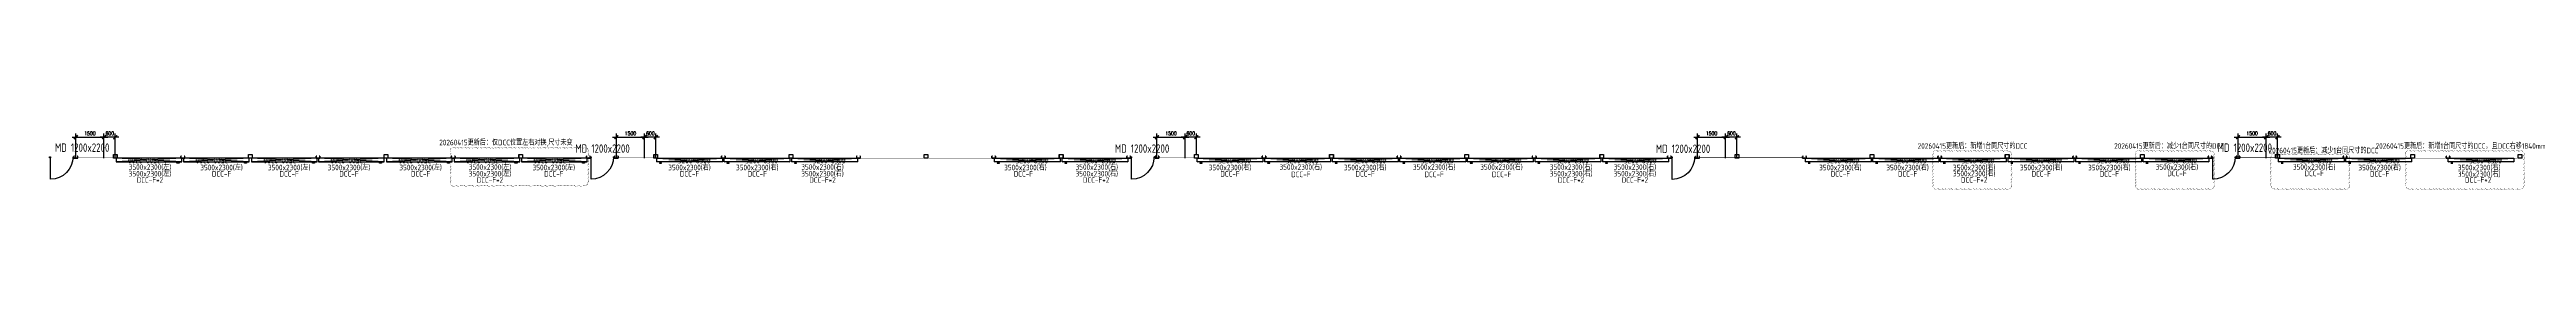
# Model space of a CAD drawing. Header units: millimetres. Extents: x -198529 to 244266, y -64 to 158464.
# Drawn here: x 112300 to 244266, y 1026 to 4179 of the extents above; entities that cross this region are included whole.
import ezdxf
from ezdxf.enums import TextEntityAlignment as Align

# ---------------------------------------------------------------- set-up
doc = ezdxf.new("R2010")
doc.units = ezdxf.units.MM
for name, color, linetype in [('0-DCC', 30, 'Continuous'), ('0-DCC-Divider', 90, 'Continuous'), ('20260415-修改', 10, 'Continuous'), ('DCC-Size', 4, 'Continuous'), ('K-BZ-01', 7, 'Continuous'), ('K-CEIL-DCC-RACK', 10, 'Continuous'), ('K-KART-TEXT', 4, 'Continuous'), ('K-PART-DOOR', 3, 'Continuous'), ('X-HLP3-CR-F3-LAY-KEQP-02-002_20260401 DCC更新_SPM$0$K-CEIL-DCC-RACK', 10, 'Continuous')]:
    doc.layers.add(name, color=color, linetype=linetype)
doc.styles.add('HVAC', font='Simplex', dxfattribs={"width": 0.8, "bigfont": 'Jdyan'})
doc.styles.add('X-HLP2-CR-F2-LAY-KEQP-02-002$0$EDRI-COM', font='tssdeng.shx', dxfattribs={"width": 0.8, "bigfont": 'hztxt.shx'})
doc.styles.add('X-HLP2-CR-F2-LAY-KEQP-02-002$0$X-HL-CR-F1-EQP-02-01$0$EDRI-COM', font='tssdeng.shx', dxfattribs={"width": 0.8, "bigfont": 'hztxt.shx'})
doc.dimstyles.new('HVAC', dxfattribs={"dimtxt": 200, "dimasz": 200, "dimexe": 200, "dimexo": 0, "dimgap": 100, "dimtad": 1, "dimdec": 0, "dimzin": 0, "dimdsep": 46, "dimtxsty": 'HVAC', "dimblk1": 'ARCHTICK', "dimblk2": 'ARCHTICK', "dimsah": 1, "dimcen": 0, "dimdle": 200, "dimadec": 0, "dimazin": 0, "dimtfac": 1, "dimtdec": 4, "dimtmove": 0, "dimatfit": 3, "dimfxl": 1, "dimtolj": 1, "dimtzin": 0, "dimarcsym": 0})

# ---------------------------------------------------------------- blocks, each defined once
blk = doc.blocks.new('DCC-Rack-200')
at = {"layer": 'K-CEIL-DCC-RACK'}
blk.add_lwpolyline([(-64, 65), (-61, 65), (-61, 92, -0.4142136), (-56, 97), (28, 97, -0.4142136), (33, 92), (33, -92, -0.4142136), (28, -97), (-56, -97, -0.4142136), (-61, -92), (-61, -65), (-64, -65), (-64, -92, 0.4142136), (-56, -100), (28, -100, 0.4142136), (36, -92), (36, 92, 0.4142136), (28, 100), (-56, 100, 0.4142136), (-64, 92)], format="xyb", close=True, dxfattribs=at)
blk = doc.blocks.new('DCC-Rack-200x200')
at = {"layer": 'K-CEIL-DCC-RACK'}
for p, q in [((22494, 115856), (22494, 115678)), ((22500, 115856), (22500, 115678)), ((22683, 115867), (22505, 115867)), ((22683, 115861), (22505, 115861)), ((22505, 115673), (22683, 115673)), ((22505, 115667), (22683, 115667)), ((22688, 115678), (22688, 115856)), ((22694, 115678), (22694, 115856))]:
    blk.add_line(p, q, dxfattribs=at)
for centre, radius, start, end in [((22505, 115856), 11, 90, 180), ((22505, 115678), 11, 180, 270), ((22505, 115856), 5, 90, 180), ((22505, 115678), 5, 180, 270), ((22683, 115856), 11, 0, 90), ((22683, 115856), 5, 0, 90), ((22683, 115678), 11, 270, 0), ((22683, 115678), 5, 270, 0)]:
    blk.add_arc(centre, radius, start, end, dxfattribs=at)
blk = doc.blocks.new('DCC-3523')
at = {"layer": '0-DCC'}
for p, q in [((-1750, 0), (1750, 200)), ((-1750, 200), (1750, 0))]:
    blk.add_line(p, q, dxfattribs=at)
for points in [[(1750, 0), (1750, 200), (-1750, 200), (-1750, 0)], [(-1607, 270), (-1493, 270), (-1493, 260), (-1607, 260)], [(-1575, 200), (-1575, 260), (-1525, 260), (-1525, 200)]]:
    blk.add_lwpolyline(points, close=True, dxfattribs=at)
at = {"style": 'X-HLP2-CR-F2-LAY-KEQP-02-002$0$X-HL-CR-F1-EQP-02-01$0$EDRI-COM', "width": 0.8}
blk.add_text('3500*2300', height=300, dxfattribs=at).set_placement((-626, -19))
blk = doc.blocks.new('MD1-1222')
blk.add_line((1152, 895), (-48, 895))
for points in [[(-48, 895), (2, 895), (2, 945), (-48, 945)], [(-48, -355), (2, -355), (2, -305), (-48, -305)]]:
    blk.add_lwpolyline(points, close=True)
blk.add_arc((-48, 895), 1200, 270, 0)
blk = doc.blocks.new('X-HLP3-CR-F3-LAY-KEQP-02-002_20260401 DCC更新_SPM$0$DCC-Rack-200')
at = {"layer": 'X-HLP3-CR-F3-LAY-KEQP-02-002_20260401 DCC更新_SPM$0$K-CEIL-DCC-RACK'}
blk.add_lwpolyline([(-64, 65), (-61, 65), (-61, 92, -0.4142136), (-56, 97), (28, 97, -0.4142136), (33, 92), (33, -92, -0.4142136), (28, -97), (-56, -97, -0.4142136), (-61, -92), (-61, -65), (-64, -65), (-64, -92, 0.4142136), (-56, -100), (28, -100, 0.4142136), (36, -92), (36, 92, 0.4142136), (28, 100), (-56, 100, 0.4142136), (-64, 92)], format="xyb", close=True, dxfattribs=at)
blk = doc.blocks.new('_ArchTick')
at = {"color": 0, "linetype": 'ByBlock', "const_width": 0.4}
blk.add_lwpolyline([(-0.5, -0.5), (0.5, 0.5)], dxfattribs=at)
blk = doc.blocks.new('*D286')
at = {"layer": 'Defpoints', "color": 0, "transparency": 16777216}
for p in [(115200, 3848), (115200, 2730), (115800, 2730)]:
    blk.add_point(p, dxfattribs=at)
at = {"layer": 'K-BZ-01', "color": 0, "lineweight": -2, "transparency": 16777216}
for p, q in [((115200, 2730), (115200, 4048)), ((115800, 2730), (115800, 4048)), ((116000, 3848), (115000, 3848))]:
    blk.add_line(p, q, dxfattribs=at)
at = {"layer": 'K-BZ-01', "color": 0, "lineweight": -2, "transparency": 16777216, "xscale": 200, "yscale": 200, "zscale": 200, "rotation": 180}
blk.add_blockref('_ArchTick', (115200, 3848), dxfattribs=at)
at = {"layer": 'K-BZ-01', "color": 0, "lineweight": -2, "transparency": 16777216, "xscale": 200, "yscale": 200, "zscale": 200}
blk.add_blockref('_ArchTick', (115800, 3848), dxfattribs=at)
at = {"layer": 'K-BZ-01', "color": 0, "transparency": 16777216, "insert": (115509, 4048), "char_height": 200, "attachment_point": 5, "style": 'HVAC'}
blk.add_mtext('\\A1;600', dxfattribs=at)
blk = doc.blocks.new('*D287')
at = {"layer": 'Defpoints', "color": 0, "transparency": 16777216}
for p in [(113700, 2729), (115200, 3848), (115200, 2729)]:
    blk.add_point(p, dxfattribs=at)
at = {"layer": 'K-BZ-01', "color": 0, "lineweight": -2, "transparency": 16777216}
for p, q in [((113700, 2729), (113700, 4048)), ((115200, 2729), (115200, 4048)), ((113500, 3848), (115400, 3848))]:
    blk.add_line(p, q, dxfattribs=at)
at = {"layer": 'K-BZ-01', "color": 0, "lineweight": -2, "transparency": 16777216, "xscale": 200, "yscale": 200, "zscale": 200, "rotation": 180}
blk.add_blockref('_ArchTick', (113700, 3848), dxfattribs=at)
at = {"layer": 'K-BZ-01', "color": 0, "lineweight": -2, "transparency": 16777216, "xscale": 200, "yscale": 200, "zscale": 200}
blk.add_blockref('_ArchTick', (115200, 3848), dxfattribs=at)
at = {"layer": 'K-BZ-01', "color": 0, "transparency": 16777216, "insert": (114450, 4048), "char_height": 200, "attachment_point": 5, "style": 'HVAC'}
blk.add_mtext('\\A1;1500', dxfattribs=at)
blk = doc.blocks.new('*D288')
at = {"layer": 'Defpoints', "color": 0, "transparency": 16777216}
for p in [(144000, 3848), (144000, 2730), (144600, 2730)]:
    blk.add_point(p, dxfattribs=at)
at = {"layer": 'K-BZ-01', "color": 0, "lineweight": -2, "transparency": 16777216}
for p, q in [((144000, 2730), (144000, 4048)), ((144600, 2730), (144600, 4048)), ((144800, 3848), (143800, 3848))]:
    blk.add_line(p, q, dxfattribs=at)
at = {"layer": 'K-BZ-01', "color": 0, "lineweight": -2, "transparency": 16777216, "xscale": 200, "yscale": 200, "zscale": 200, "rotation": 180}
blk.add_blockref('_ArchTick', (144000, 3848), dxfattribs=at)
at = {"layer": 'K-BZ-01', "color": 0, "lineweight": -2, "transparency": 16777216, "xscale": 200, "yscale": 200, "zscale": 200}
blk.add_blockref('_ArchTick', (144600, 3848), dxfattribs=at)
at = {"layer": 'K-BZ-01', "color": 0, "transparency": 16777216, "insert": (144311, 4048), "char_height": 200, "attachment_point": 5, "style": 'HVAC'}
blk.add_mtext('\\A1;600', dxfattribs=at)
blk = doc.blocks.new('*D289')
at = {"layer": 'Defpoints', "color": 0, "transparency": 16777216}
for p in [(142500, 2730), (144000, 3848), (144000, 2730)]:
    blk.add_point(p, dxfattribs=at)
at = {"layer": 'K-BZ-01', "color": 0, "lineweight": -2, "transparency": 16777216}
for p, q in [((142500, 2730), (142500, 4048)), ((144000, 2730), (144000, 4048)), ((142300, 3848), (144200, 3848))]:
    blk.add_line(p, q, dxfattribs=at)
at = {"layer": 'K-BZ-01', "color": 0, "lineweight": -2, "transparency": 16777216, "xscale": 200, "yscale": 200, "zscale": 200, "rotation": 180}
blk.add_blockref('_ArchTick', (142500, 3848), dxfattribs=at)
at = {"layer": 'K-BZ-01', "color": 0, "lineweight": -2, "transparency": 16777216, "xscale": 200, "yscale": 200, "zscale": 200}
blk.add_blockref('_ArchTick', (144000, 3848), dxfattribs=at)
at = {"layer": 'K-BZ-01', "color": 0, "transparency": 16777216, "insert": (143250, 4048), "char_height": 200, "attachment_point": 5, "style": 'HVAC'}
blk.add_mtext('\\A1;1500', dxfattribs=at)
blk = doc.blocks.new('*D290')
at = {"layer": 'Defpoints', "color": 0, "transparency": 16777216}
for p in [(172800, 3848), (172800, 2930), (173400, 2930)]:
    blk.add_point(p, dxfattribs=at)
at = {"layer": 'K-BZ-01', "color": 0, "lineweight": -2, "transparency": 16777216}
for p, q in [((172800, 2930), (172800, 4048)), ((173400, 2930), (173400, 4048)), ((173600, 3848), (172600, 3848))]:
    blk.add_line(p, q, dxfattribs=at)
at = {"layer": 'K-BZ-01', "color": 0, "lineweight": -2, "transparency": 16777216, "xscale": 200, "yscale": 200, "zscale": 200, "rotation": 180}
blk.add_blockref('_ArchTick', (172800, 3848), dxfattribs=at)
at = {"layer": 'K-BZ-01', "color": 0, "lineweight": -2, "transparency": 16777216, "xscale": 200, "yscale": 200, "zscale": 200}
blk.add_blockref('_ArchTick', (173400, 3848), dxfattribs=at)
at = {"layer": 'K-BZ-01', "color": 0, "transparency": 16777216, "insert": (173100, 4048), "char_height": 200, "attachment_point": 5, "style": 'HVAC'}
blk.add_mtext('\\A1;600', dxfattribs=at)
blk = doc.blocks.new('*D291')
at = {"layer": 'Defpoints', "color": 0, "transparency": 16777216}
for p in [(171300, 2729), (172800, 3848), (172800, 2729)]:
    blk.add_point(p, dxfattribs=at)
at = {"layer": 'K-BZ-01', "color": 0, "lineweight": -2, "transparency": 16777216}
for p, q in [((171300, 2729), (171300, 4048)), ((172800, 2729), (172800, 4048)), ((171100, 3848), (173000, 3848))]:
    blk.add_line(p, q, dxfattribs=at)
at = {"layer": 'K-BZ-01', "color": 0, "lineweight": -2, "transparency": 16777216, "xscale": 200, "yscale": 200, "zscale": 200, "rotation": 180}
blk.add_blockref('_ArchTick', (171300, 3848), dxfattribs=at)
at = {"layer": 'K-BZ-01', "color": 0, "lineweight": -2, "transparency": 16777216, "xscale": 200, "yscale": 200, "zscale": 200}
blk.add_blockref('_ArchTick', (172800, 3848), dxfattribs=at)
at = {"layer": 'K-BZ-01', "color": 0, "transparency": 16777216, "insert": (172050, 4048), "char_height": 200, "attachment_point": 5, "style": 'HVAC'}
blk.add_mtext('\\A1;1500', dxfattribs=at)
blk = doc.blocks.new('*D292')
at = {"layer": 'Defpoints', "color": 0, "transparency": 16777216}
for p in [(201600, 3848), (201600, 2726), (202200, 2726)]:
    blk.add_point(p, dxfattribs=at)
at = {"layer": 'K-BZ-01', "color": 0, "lineweight": -2, "transparency": 16777216}
for p, q in [((201600, 2726), (201600, 4048)), ((202200, 2726), (202200, 4048)), ((202400, 3848), (201400, 3848))]:
    blk.add_line(p, q, dxfattribs=at)
at = {"layer": 'K-BZ-01', "color": 0, "lineweight": -2, "transparency": 16777216, "xscale": 200, "yscale": 200, "zscale": 200, "rotation": 180}
blk.add_blockref('_ArchTick', (201600, 3848), dxfattribs=at)
at = {"layer": 'K-BZ-01', "color": 0, "lineweight": -2, "transparency": 16777216, "xscale": 200, "yscale": 200, "zscale": 200}
blk.add_blockref('_ArchTick', (202200, 3848), dxfattribs=at)
at = {"layer": 'K-BZ-01', "color": 0, "transparency": 16777216, "insert": (201908, 4048), "char_height": 200, "attachment_point": 5, "style": 'HVAC'}
blk.add_mtext('\\A1;600', dxfattribs=at)
blk = doc.blocks.new('*D293')
at = {"layer": 'Defpoints', "color": 0, "transparency": 16777216}
for p in [(200100, 2719), (201600, 3848), (201600, 2719)]:
    blk.add_point(p, dxfattribs=at)
at = {"layer": 'K-BZ-01', "color": 0, "lineweight": -2, "transparency": 16777216}
for p, q in [((200100, 2719), (200100, 4048)), ((201600, 2719), (201600, 4048)), ((199900, 3848), (201800, 3848))]:
    blk.add_line(p, q, dxfattribs=at)
at = {"layer": 'K-BZ-01', "color": 0, "lineweight": -2, "transparency": 16777216, "xscale": 200, "yscale": 200, "zscale": 200, "rotation": 180}
blk.add_blockref('_ArchTick', (200100, 3848), dxfattribs=at)
at = {"layer": 'K-BZ-01', "color": 0, "lineweight": -2, "transparency": 16777216, "xscale": 200, "yscale": 200, "zscale": 200}
blk.add_blockref('_ArchTick', (201600, 3848), dxfattribs=at)
at = {"layer": 'K-BZ-01', "color": 0, "transparency": 16777216, "insert": (200850, 4048), "char_height": 200, "attachment_point": 5, "style": 'HVAC'}
blk.add_mtext('\\A1;1500', dxfattribs=at)
blk = doc.blocks.new('*D294')
at = {"layer": 'Defpoints', "color": 0, "transparency": 16777216}
for p in [(230400, 3848), (230400, 2726), (231000, 2726)]:
    blk.add_point(p, dxfattribs=at)
at = {"layer": 'K-BZ-01', "color": 0, "lineweight": -2, "transparency": 16777216}
for p, q in [((230400, 2726), (230400, 4048)), ((231000, 2726), (231000, 4048)), ((231200, 3848), (230200, 3848))]:
    blk.add_line(p, q, dxfattribs=at)
at = {"layer": 'K-BZ-01', "color": 0, "lineweight": -2, "transparency": 16777216, "xscale": 200, "yscale": 200, "zscale": 200, "rotation": 180}
blk.add_blockref('_ArchTick', (230400, 3848), dxfattribs=at)
at = {"layer": 'K-BZ-01', "color": 0, "lineweight": -2, "transparency": 16777216, "xscale": 200, "yscale": 200, "zscale": 200}
blk.add_blockref('_ArchTick', (231000, 3848), dxfattribs=at)
at = {"layer": 'K-BZ-01', "color": 0, "transparency": 16777216, "insert": (230711, 4048), "char_height": 200, "attachment_point": 5, "style": 'HVAC'}
blk.add_mtext('\\A1;600', dxfattribs=at)
blk = doc.blocks.new('*D295')
at = {"layer": 'Defpoints', "color": 0, "transparency": 16777216}
for p in [(228900, 2726), (230400, 3848), (230400, 2726)]:
    blk.add_point(p, dxfattribs=at)
at = {"layer": 'K-BZ-01', "color": 0, "lineweight": -2, "transparency": 16777216}
for p, q in [((228900, 2726), (228900, 4048)), ((230400, 2726), (230400, 4048)), ((228700, 3848), (230600, 3848))]:
    blk.add_line(p, q, dxfattribs=at)
at = {"layer": 'K-BZ-01', "color": 0, "lineweight": -2, "transparency": 16777216, "xscale": 200, "yscale": 200, "zscale": 200, "rotation": 180}
blk.add_blockref('_ArchTick', (228900, 3848), dxfattribs=at)
at = {"layer": 'K-BZ-01', "color": 0, "lineweight": -2, "transparency": 16777216, "xscale": 200, "yscale": 200, "zscale": 200}
blk.add_blockref('_ArchTick', (230400, 3848), dxfattribs=at)
at = {"layer": 'K-BZ-01', "color": 0, "transparency": 16777216, "insert": (229650, 4048), "char_height": 200, "attachment_point": 5, "style": 'HVAC'}
blk.add_mtext('\\A1;1500', dxfattribs=at)

msp = doc.modelspace()

# ---------------------------------------------------------------- linework, layer by layer
at = {"layer": '0-DCC-Divider', "const_width": 30}
for points in [[(113800.2, 2779.4), (115706.1, 2779.4)], [(115843.1, 2729.7), (140947.8, 2729.7)], [(142591.9, 2779.7), (144491.9, 2779.7)], [(144647.8, 2729.7), (169750, 2729.7)], [(171400, 2779.4), (173300, 2779.4)], [(173450, 2730.3), (198550, 2729.7)], [(200200, 2769), (205700, 2769)], [(227350, 2725.9), (205850, 2725.9)], [(229000, 2775.9), (230900, 2775.9)], [(231050, 2725.9), (244075, 2725.9)]]:
    msp.add_lwpolyline(points, dxfattribs=at)
at = {"layer": '20260415-修改'}
for points in [[(133700.8, 3249.3, 0, 26.7, -0.52056705), (133944.7, 3249.3, 0, 26.7, -0.52056705), (134111.4, 3249.3, 0, 26.7, -0.52056705), (134288.3, 3249.3, 0, 26.7, -0.52056705), (134517.2, 3249.3, 0, 26.7, -0.52056705), (134686.5, 3249.3, 0, 26.7, -0.52056705), (134844.5, 3249.3, 0, 26.7, -0.52056705), (135109.4, 3249.3, 0, 26.7, -0.52056705), (135327.8, 3249.3, 0, 26.7, -0.52056705), (135586, 3249.3, 0, 26.7, -0.52056705), (135787.5, 3249.3, 0, 26.7, -0.52056705), (135943.8, 3249.3, 0, 26.7, -0.52056705), (136098.6, 3249.3, 0, 26.7, -0.52056705), (136286.8, 3249.3, 0, 26.7, -0.52056705), (136434.3, 3249.3, 0, 26.7, -0.52056705), (136684.3, 3249.3, 0, 26.7, -0.52056705), (136943.1, 3249.3, 0, 26.7, -0.52056705), (137121.7, 3249.3, 0, 26.7, -0.52056705), (137348.9, 3249.3, 0, 26.7, -0.52056705), (137535.2, 3249.3, 0, 26.7, -0.52056705), (137676.2, 3249.3, 0, 26.7, -0.52056705), (137814.8, 3249.3, 0, 26.7, -0.52056705), (137970.7, 3249.3, 0, 26.7, -0.52056705), (138125.8, 3249.3, 0, 26.7, -0.52056705), (138351.3, 3249.3, 0, 26.7, -0.52056705), (138497.3, 3249.3, 0, 26.7, -0.52056705), (138747.2, 3249.3, 0, 26.7, -0.52056705), (138907.6, 3249.3, 0, 26.7, -0.52056705), (139149.1, 3249.3, 0, 26.7, -0.52056705), (139405.5, 3249.3, 0, 26.7, -0.52056705), (139551.9, 3249.3, 0, 26.7, -0.52056705), (139762.5, 3249.3, 0, 26.7, -0.52056705), (139897.8, 3249.3, 0, 26.7, -0.52056705), (140148.1, 3249.3, 0, 26.7, -0.52056705), (140395.2, 3249.3, 0, 26.7, -0.52056705), (140601.3, 3249.3, 0, 26.7, -0.52056705), (140758.8, 3249.3, 0, 26.7, -0.52056705), (140974.9, 3211.8, 0, 26.7, -0.52056705), (140974.9, 3073.7, 0, 26.7, -0.52056705), (140974.9, 2846, 0, 26.7, -0.52056705), (140974.9, 2698.8, 0, 26.7, -0.52056705), (140974.9, 2527.6, 0, 26.7, -0.52056705), (140974.9, 2352.2, 0, 26.7, -0.52056705), (140974.9, 2087.2, 0, 26.7, -0.52056705), (140974.9, 1855.7, 0, 26.7, -0.52056705), (140974.9, 1654.3, 0, 26.7, -0.52056705), (140974.9, 1432.2, 0, 26.7, -0.52056705), (140896.7, 1291.1, 0, 26.7, -0.52056705), (140732, 1291.1, 0, 26.7, -0.52056705), (140493.8, 1291.1, 0, 26.7, -0.52056705), (140233.9, 1291.1, 0, 26.7, -0.52056705), (140078.2, 1291.1, 0, 26.7, -0.52056705), (139886.9, 1291.1, 0, 26.7, -0.52056705), (139722.7, 1291.1, 0, 26.7, -0.52056705), (139529.8, 1291.1, 0, 26.7, -0.52056705), (139358.5, 1291.1, 0, 26.7, -0.52056705), (139102.9, 1291.1, 0, 26.7, -0.52056705), (138931.1, 1291.1, 0, 26.7, -0.52056705), (138696.2, 1291.1, 0, 26.7, -0.52056705), (138442.7, 1291.1, 0, 26.7, -0.52056705), (138264.5, 1291.1, 0, 26.7, -0.52056705), (138080.8, 1291.1, 0, 26.7, -0.52056705), (137817.3, 1291.1, 0, 26.7, -0.52056705), (137653.1, 1291.1, 0, 26.7, -0.52056705), (137499.4, 1291.1, 0, 26.7, -0.52056705), (137322.7, 1291.1, 0, 26.7, -0.52056705), (137122.9, 1291.1, 0, 26.7, -0.52056705), (136869.2, 1291.1, 0, 26.7, -0.52056705), (136678.6, 1291.1, 0, 26.7, -0.52056705), (136465.8, 1291.1, 0, 26.7, -0.52056705), (136268.9, 1291.1, 0, 26.7, -0.52056705), (136091.3, 1291.1, 0, 26.7, -0.52056705), (135845.5, 1291.1, 0, 26.7, -0.52056705), (135595.8, 1291.1, 0, 26.7, -0.52056705), (135435.4, 1291.1, 0, 26.7, -0.52056705), (135284.7, 1291.1, 0, 26.7, -0.52056705), (135072.6, 1291.1, 0, 26.7, -0.52056705), (134807, 1291.1, 0, 26.7, -0.52056705), (134618.5, 1291.1, 0, 26.7, -0.52056705), (134373.5, 1291.1, 0, 26.7, -0.52056705), (134199.9, 1291.1, 0, 26.7, -0.52056705), (133960.8, 1291.1, 0, 26.7, -0.52056705), (133709.5, 1291.1, 0, 26.7, -0.52056705), (133700.8, 1517, 0, 26.7, -0.52056705), (133700.8, 1739.5, 0, 26.7, -0.52056705), (133700.8, 1991.3, 0, 26.7, -0.52056705), (133700.8, 2155.3, 0, 26.7, -0.52056705), (133700.8, 2313.8, 0, 26.7, -0.52056705), (133700.8, 2567, 0, 26.7, -0.52056705), (133700.8, 2820.6, 0, 26.7, -0.52056705), (133700.8, 2996.8, 0, 26.7, -0.52056705)], [(212674.6, 3081.1, 0, 26.7, -0.52056705), (212919.8, 3081.1, 0, 26.7, -0.52056705), (213105.9, 3081.1, 0, 26.7, -0.52056705), (213339.7, 3081.1, 0, 26.7, -0.52056705), (213564.2, 3081.1, 0, 26.7, -0.52056705), (213713.2, 3081.1, 0, 26.7, -0.52056705), (213970.4, 3081.1, 0, 26.7, -0.52056705), (214143, 3081.1, 0, 26.7, -0.52056705), (214394.2, 3081.1, 0, 26.7, -0.52056705), (214570, 3081.1, 0, 26.7, -0.52056705), (214719.8, 3081.1, 0, 26.7, -0.52056705), (214950.4, 3081.1, 0, 26.7, -0.52056705), (215122.8, 3081.1, 0, 26.7, -0.52056705), (215339.2, 3081.1, 0, 26.7, -0.52056705), (215551.4, 3081.1, 0, 26.7, -0.52056705), (215717.5, 3081.1, 0, 26.7, -0.52056705), (215956.8, 3081.1, 0, 26.7, -0.52056705), (216162.7, 3081.1, 0, 26.7, -0.52056705), (216403.9, 3081.1, 0, 26.7, -0.52056705), (216653.6, 3081.1, 0, 26.7, -0.52056705), (216792.3, 3031.5, 0, 26.7, -0.52056705), (216792.3, 2874.1, 0, 26.7, -0.52056705), (216792.3, 2678.3, 0, 26.7, -0.52056705), (216792.3, 2535.9, 0, 26.7, -0.52056705), (216792.3, 2313.2, 0, 26.7, -0.52056705), (216792.3, 2077.4, 0, 26.7, -0.52056705), (216792.3, 1817.7, 0, 26.7, -0.52056705), (216792.3, 1560.2, 0, 26.7, -0.52056705), (216792.3, 1415.5, 0, 26.7, -0.52056705), (216792.3, 1174.2, 0, 26.7, -0.52056705), (216716.5, 1108.2, 0, 26.7, -0.52056705), (216509.2, 1108.2, 0, 26.7, -0.52056705), (216345.3, 1108.2, 0, 26.7, -0.52056705), (216139.9, 1108.2, 0, 26.7, -0.52056705), (215903.7, 1108.2, 0, 26.7, -0.52056705), (215694.1, 1108.2, 0, 26.7, -0.52056705), (215531.4, 1108.2, 0, 26.7, -0.52056705), (215391.3, 1108.2, 0, 26.7, -0.52056705), (215131, 1108.2, 0, 26.7, -0.52056705), (214944, 1108.2, 0, 26.7, -0.52056705), (214797.1, 1108.2, 0, 26.7, -0.52056705), (214556.6, 1108.2, 0, 26.7, -0.52056705), (214295.8, 1108.2, 0, 26.7, -0.52056705), (214128.1, 1108.2, 0, 26.7, -0.52056705), (213866.5, 1108.2, 0, 26.7, -0.52056705), (213617.4, 1108.2, 0, 26.7, -0.52056705), (213477, 1108.2, 0, 26.7, -0.52056705), (213289.4, 1108.2, 0, 26.7, -0.52056705), (213122.4, 1108.2, 0, 26.7, -0.52056705), (212906.7, 1108.2, 0, 26.7, -0.52056705), (212713.4, 1108.2, 0, 26.7, -0.52056705), (212674.6, 1303.5, 0, 26.7, -0.52056705), (212674.6, 1459.7, 0, 26.7, -0.52056705), (212674.6, 1618.7, 0, 26.7, -0.52056705), (212674.6, 1755.1, 0, 26.7, -0.52056705), (212674.6, 1924.7, 0, 26.7, -0.52056705), (212674.6, 2129.4, 0, 26.7, -0.52056705), (212674.6, 2330.3, 0, 26.7, -0.52056705), (212674.6, 2521.5, 0, 26.7, -0.52056705), (212674.6, 2689.7, 0, 26.7, -0.52056705), (212674.6, 2829.5, 0, 26.7, -0.52056705), (212674.6, 2972.5, 0, 26.7, -0.52056705)], [(223474.6, 3081.1, 0, 26.7, -0.52056705), (223719.8, 3081.1, 0, 26.7, -0.52056705), (223905.9, 3081.1, 0, 26.7, -0.52056705), (224139.7, 3081.1, 0, 26.7, -0.52056705), (224364.2, 3081.1, 0, 26.7, -0.52056705), (224513.2, 3081.1, 0, 26.7, -0.52056705), (224770.4, 3081.1, 0, 26.7, -0.52056705), (224943, 3081.1, 0, 26.7, -0.52056705), (225194.2, 3081.1, 0, 26.7, -0.52056705), (225370, 3081.1, 0, 26.7, -0.52056705), (225519.8, 3081.1, 0, 26.7, -0.52056705), (225750.4, 3081.1, 0, 26.7, -0.52056705), (225922.8, 3081.1, 0, 26.7, -0.52056705), (226139.2, 3081.1, 0, 26.7, -0.52056705), (226351.4, 3081.1, 0, 26.7, -0.52056705), (226517.5, 3081.1, 0, 26.7, -0.52056705), (226756.8, 3081.1, 0, 26.7, -0.52056705), (226962.7, 3081.1, 0, 26.7, -0.52056705), (227203.9, 3081.1, 0, 26.7, -0.52056705), (227453.6, 3081.1, 0, 26.7, -0.52056705), (227592.3, 3031.5, 0, 26.7, -0.52056705), (227592.3, 2874.1, 0, 26.7, -0.52056705), (227592.3, 2678.3, 0, 26.7, -0.52056705), (227592.3, 2535.9, 0, 26.7, -0.52056705), (227592.3, 2313.2, 0, 26.7, -0.52056705), (227592.3, 2077.4, 0, 26.7, -0.52056705), (227592.3, 1817.7, 0, 26.7, -0.52056705), (227592.3, 1560.2, 0, 26.7, -0.52056705), (227592.3, 1415.5, 0, 26.7, -0.52056705), (227592.3, 1174.2, 0, 26.7, -0.52056705), (227516.5, 1108.2, 0, 26.7, -0.52056705), (227309.2, 1108.2, 0, 26.7, -0.52056705), (227145.3, 1108.2, 0, 26.7, -0.52056705), (226939.9, 1108.2, 0, 26.7, -0.52056705), (226703.7, 1108.2, 0, 26.7, -0.52056705), (226494.1, 1108.2, 0, 26.7, -0.52056705), (226331.4, 1108.2, 0, 26.7, -0.52056705), (226191.3, 1108.2, 0, 26.7, -0.52056705), (225931, 1108.2, 0, 26.7, -0.52056705), (225744, 1108.2, 0, 26.7, -0.52056705), (225597.1, 1108.2, 0, 26.7, -0.52056705), (225356.6, 1108.2, 0, 26.7, -0.52056705), (225095.8, 1108.2, 0, 26.7, -0.52056705), (224928.1, 1108.2, 0, 26.7, -0.52056705), (224666.5, 1108.2, 0, 26.7, -0.52056705), (224417.4, 1108.2, 0, 26.7, -0.52056705), (224277, 1108.2, 0, 26.7, -0.52056705), (224089.4, 1108.2, 0, 26.7, -0.52056705), (223922.4, 1108.2, 0, 26.7, -0.52056705), (223706.7, 1108.2, 0, 26.7, -0.52056705), (223513.4, 1108.2, 0, 26.7, -0.52056705), (223474.6, 1303.5, 0, 26.7, -0.52056705), (223474.6, 1459.7, 0, 26.7, -0.52056705), (223474.6, 1618.7, 0, 26.7, -0.52056705), (223474.6, 1755.1, 0, 26.7, -0.52056705), (223474.6, 1924.7, 0, 26.7, -0.52056705), (223474.6, 2129.4, 0, 26.7, -0.52056705), (223474.6, 2330.3, 0, 26.7, -0.52056705), (223474.6, 2521.5, 0, 26.7, -0.52056705), (223474.6, 2689.7, 0, 26.7, -0.52056705), (223474.6, 2829.5, 0, 26.7, -0.52056705), (223474.6, 2972.5, 0, 26.7, -0.52056705)], [(230674.6, 2898.8, 0, 26.7, -0.52056705), (230927.1, 2898.8, 0, 26.7, -0.52056705), (231080.1, 2898.8, 0, 26.7, -0.52056705), (231281.1, 2898.8, 0, 26.7, -0.52056705), (231429.1, 2898.8, 0, 26.7, -0.52056705), (231644.4, 2898.8, 0, 26.7, -0.52056705), (231857.5, 2898.8, 0, 26.7, -0.52056705), (232037, 2898.8, 0, 26.7, -0.52056705), (232294.2, 2898.8, 0, 26.7, -0.52056705), (232487.8, 2898.8, 0, 26.7, -0.52056705), (232661.9, 2898.8, 0, 26.7, -0.52056705), (232829.4, 2898.8, 0, 26.7, -0.52056705), (232966.6, 2898.8, 0, 26.7, -0.52056705), (233215.4, 2898.8, 0, 26.7, -0.52056705), (233389.5, 2898.8, 0, 26.7, -0.52056705), (233573.4, 2898.8, 0, 26.7, -0.52056705), (233806.8, 2898.8, 0, 26.7, -0.52056705), (233945.3, 2898.8, 0, 26.7, -0.52056705), (234204.7, 2898.8, 0, 26.7, -0.52056705), (234403.2, 2898.8, 0, 26.7, -0.52056705), (234647.4, 2898.8, 0, 26.7, -0.52056705), (234792.3, 2898.6, 0, 26.7, -0.52056705), (234792.3, 2716.4, 0, 26.7, -0.52056705), (234792.3, 2560.3, 0, 26.7, -0.52056705), (234792.3, 2296.4, 0, 26.7, -0.52056705), (234792.3, 2031.9, 0, 26.7, -0.52056705), (234792.3, 1779.9, 0, 26.7, -0.52056705), (234792.3, 1608.2, 0, 26.7, -0.52056705), (234792.3, 1392.4, 0, 26.7, -0.52056705), (234792.3, 1135.3, 0, 26.7, -0.52056705), (234555.9, 1108.2, 0, 26.7, -0.52056705), (234323.7, 1108.2, 0, 26.7, -0.52056705), (234095.4, 1108.2, 0, 26.7, -0.52056705), (233893, 1108.2, 0, 26.7, -0.52056705), (233641.2, 1108.2, 0, 26.7, -0.52056705), (233496.8, 1108.2, 0, 26.7, -0.52056705), (233353.9, 1108.2, 0, 26.7, -0.52056705), (233163.2, 1108.2, 0, 26.7, -0.52056705), (232929.7, 1108.2, 0, 26.7, -0.52056705), (232665.6, 1108.2, 0, 26.7, -0.52056705), (232523.4, 1108.2, 0, 26.7, -0.52056705), (232265.5, 1108.2, 0, 26.7, -0.52056705), (232114.6, 1108.2, 0, 26.7, -0.52056705), (231968.1, 1108.2, 0, 26.7, -0.52056705), (231819, 1108.2, 0, 26.7, -0.52056705), (231683.7, 1108.2, 0, 26.7, -0.52056705), (231442.2, 1108.2, 0, 26.7, -0.52056705), (231255.7, 1108.2, 0, 26.7, -0.52056705), (230999.9, 1108.2, 0, 26.7, -0.52056705), (230817.4, 1108.2, 0, 26.7, -0.52056705), (230674.6, 1219.1, 0, 26.7, -0.52056705), (230674.6, 1407.7, 0, 26.7, -0.52056705), (230674.6, 1639.6, 0, 26.7, -0.52056705), (230674.6, 1782.9, 0, 26.7, -0.52056705), (230674.6, 2046.8, 0, 26.7, -0.52056705), (230674.6, 2247.8, 0, 26.7, -0.52056705), (230674.6, 2484.1, 0, 26.7, -0.52056705), (230674.6, 2645.7, 0, 26.7, -0.52056705), (230674.6, 2824.6, 0, 26.7, -0.52056705)], [(237874.6, 3081.1, 0, 26.7, -0.52056705), (238127.3, 3081.1, 0, 26.7, -0.52056705), (238311.3, 3081.1, 0, 26.7, -0.52056705), (238560.1, 3081.1, 0, 26.7, -0.52056705), (238701.8, 3081.1, 0, 26.7, -0.52056705), (238914.6, 3081.1, 0, 26.7, -0.52056705), (239164.6, 3081.1, 0, 26.7, -0.52056705), (239318, 3081.1, 0, 26.7, -0.52056705), (239482.2, 3081.1, 0, 26.7, -0.52056705), (239619, 3081.1, 0, 26.7, -0.52056705), (239851.2, 3081.1, 0, 26.7, -0.52056705), (240007.2, 3081.1, 0, 26.7, -0.52056705), (240147.8, 3081.1, 0, 26.7, -0.52056705), (240374.8, 3081.1, 0, 26.7, -0.52056705), (240628.2, 3081.1, 0, 26.7, -0.52056705), (240794.5, 3081.1, 0, 26.7, -0.52056705), (241035, 3081.1, 0, 26.7, -0.52056705), (241246.8, 3081.1, 0, 26.7, -0.52056705), (241464, 3081.1, 0, 26.7, -0.52056705), (241670.7, 3081.1, 0, 26.7, -0.52056705), (241866.9, 3081.1, 0, 26.7, -0.52056705), (242094.6, 3081.1, 0, 26.7, -0.52056705), (242273.6, 3081.1, 0, 26.7, -0.52056705), (242523.9, 3081.1, 0, 26.7, -0.52056705), (242663.5, 3081.1, 0, 26.7, -0.52056705), (242856.9, 3081.1, 0, 26.7, -0.52056705), (243030.6, 3081.1, 0, 26.7, -0.52056705), (243249.6, 3081.1, 0, 26.7, -0.52056705), (243405.9, 3081.1, 0, 26.7, -0.52056705), (243635.6, 3081.1, 0, 26.7, -0.52056705), (243875, 3081.1, 0, 26.7, -0.52056705), (244072.6, 3081.1, 0, 26.7, -0.52056705), (244106.7, 2852.9, 0, 26.7, -0.52056705), (244106.7, 2640.1, 0, 26.7, -0.52056705), (244106.7, 2400, 0, 26.7, -0.52056705), (244106.7, 2218.2, 0, 26.7, -0.52056705), (244106.7, 2044.3, 0, 26.7, -0.52056705), (244106.7, 1828, 0, 26.7, -0.52056705), (244106.7, 1603.4, 0, 26.7, -0.52056705), (244106.7, 1385.3, 0, 26.7, -0.52056705), (244106.7, 1212, 0, 26.7, -0.52056705), (244016.7, 1108.2, 0, 26.7, -0.52056705), (243756.7, 1108.2, 0, 26.7, -0.52056705), (243504, 1108.2, 0, 26.7, -0.52056705), (243325.9, 1108.2, 0, 26.7, -0.52056705), (243067, 1108.2, 0, 26.7, -0.52056705), (242856.4, 1108.2, 0, 26.7, -0.52056705), (242710, 1108.2, 0, 26.7, -0.52056705), (242529.9, 1108.2, 0, 26.7, -0.52056705), (242349.1, 1108.2, 0, 26.7, -0.52056705), (242083.8, 1108.2, 0, 26.7, -0.52056705), (241843.2, 1108.2, 0, 26.7, -0.52056705), (241614.1, 1108.2, 0, 26.7, -0.52056705), (241361.5, 1108.2, 0, 26.7, -0.52056705), (241209.3, 1108.2, 0, 26.7, -0.52056705), (240944.7, 1108.2, 0, 26.7, -0.52056705), (240748.2, 1108.2, 0, 26.7, -0.52056705), (240598.7, 1108.2, 0, 26.7, -0.52056705), (240354.8, 1108.2, 0, 26.7, -0.52056705), (240185.1, 1108.2, 0, 26.7, -0.52056705), (240029, 1108.2, 0, 26.7, -0.52056705), (239826.8, 1108.2, 0, 26.7, -0.52056705), (239602.1, 1108.2, 0, 26.7, -0.52056705), (239458.6, 1108.2, 0, 26.7, -0.52056705), (239303.2, 1108.2, 0, 26.7, -0.52056705), (239068.4, 1108.2, 0, 26.7, -0.52056705), (238811.8, 1108.2, 0, 26.7, -0.52056705), (238616.2, 1108.2, 0, 26.7, -0.52056705), (238404.6, 1108.2, 0, 26.7, -0.52056705), (238145.9, 1108.2, 0, 26.7, -0.52056705), (237963.2, 1108.2, 0, 26.7, -0.52056705), (237874.6, 1184.3, 0, 26.7, -0.52056705), (237874.6, 1423.2, 0, 26.7, -0.52056705), (237874.6, 1597.8, 0, 26.7, -0.52056705), (237874.6, 1835.5, 0, 26.7, -0.52056705), (237874.6, 1972.3, 0, 26.7, -0.52056705), (237874.6, 2182.5, 0, 26.7, -0.52056705), (237874.6, 2419.9, 0, 26.7, -0.52056705), (237874.6, 2556.3, 0, 26.7, -0.52056705), (237874.6, 2818.1, 0, 26.7, -0.52056705)]]:
    msp.add_lwpolyline(points, format="xyseb", close=True, dxfattribs=at)

# ---------------------------------------------------------------- block references
at = {"layer": '0-DCC', "rotation": 180}
for p in [(117593.1, 2730.3), (121193.1, 2730.3), (124813.1, 2730.3), (128379.2, 2730.3), (132004.8, 2730.3), (135604.8, 2729.7), (139197.8, 2730.3)]:
    msp.add_blockref('DCC-3523', p, dxfattribs=at)
at = {"layer": '0-DCC', "xscale": -1, "rotation": 180}
for p in [(146397.8, 2730.3), (149997.8, 2730.3), (153597.8, 2730.3), (164400, 2729.4), (168000, 2729.4), (175200, 2729.7), (178800, 2729.7), (182400, 2729.7), (186000, 2729.7), (189600, 2729.7), (193200, 2729.7), (196800, 2729.7), (207600, 2725.9), (211200, 2725.9), (214800, 2725.9), (218400, 2725.9), (222000, 2725.9), (225600, 2725.9), (232800, 2725.9), (236400, 2725.9), (241842.9, 2725.9)]:
    msp.add_blockref('DCC-3523', p, dxfattribs=at)
at = {"layer": 'K-CEIL-DCC-RACK', "rotation": 270}
for p in [(113700.2, 2765.3), (119400.4, 2765.6), (126600.4, 2765.6), (133807, 2765.6), (140999.9, 2765.6), (142499.9, 2765.6), (148200, 2765.6), (155400, 2765.6), (162602.2, 2765.6), (169800, 2765.3), (171300, 2765.3), (177000, 2765.6), (184200, 2765.6), (191400, 2765.6), (198600, 2765.6), (200100, 2754.9), (205800, 2761.8), (213000, 2761.8), (220200, 2761.8), (227400, 2761.8), (228900, 2761.8), (234600, 2761.8)]:
    msp.add_blockref('DCC-Rack-200', p, dxfattribs=at)
at = {"layer": 'K-CEIL-DCC-RACK', "xscale": -1, "rotation": 180}
for p in [(93206.3, 118596.3), (100406.3, 118596.3), (107633.3, 118596.3), (114813.1, 118596), (122006.2, 118596.3), (129206.2, 118596.3), (136406.2, 118596.3), (143606.2, 118596.6), (150806.2, 118596.9), (158006.2, 118596.9), (165206.2, 118596.9), (172406.2, 118596.3), (179606.2, 118592.5), (186806.2, 118592.5), (194006.2, 118592.5), (201206.2, 118592.5), (208406.2, 118592.5), (215606.2, 118592.5), (221331.2, 118592.5)]:
    msp.add_blockref('DCC-Rack-200x200', p, dxfattribs=at)
at = {"layer": 'K-PART-DOOR', "xscale": -1, "rotation": 90}
for p in [(113245.7, 2756), (142045.3, 2756.3), (170845.4, 2756), (199645.4, 2745.6), (228445.4, 2752.5)]:
    msp.add_blockref('MD1-1222', p, dxfattribs=at)
at = {"layer": 'X-HLP3-CR-F3-LAY-KEQP-02-002_20260401 DCC更新_SPM$0$K-CEIL-DCC-RACK', "rotation": 270}
msp.add_blockref('X-HLP3-CR-F3-LAY-KEQP-02-002_20260401 DCC更新_SPM$0$DCC-Rack-200', (240079.7, 2761.8), dxfattribs=at)

# ---------------------------------------------------------------- texts
at = {"layer": '20260415-修改', "style": 'X-HLP2-CR-F2-LAY-KEQP-02-002$0$X-HL-CR-F1-EQP-02-01$0$EDRI-COM', "width": 0.8}
for s, p in [('20260415更新后：仅DCC位置左右对换,尺寸未变', (136616, 3414.5)), ('20260415更新后：新增1台同尺寸的DCC', (214757.1, 3228.2)), ('20260415更新后：减少1台同尺寸的DCC', (225228.2, 3228.2)), ('20260415更新后：减少1台同尺寸的DCC', (233453.6, 2987.5)), ('20260415更新后：新增1台同尺寸的DCC，且DCC右移1840mm', (240758, 3228.2))]:
    msp.add_text(s, height=300, dxfattribs=at).set_placement(p, align=Align.CENTER)
at = {"layer": 'DCC-Size', "style": 'X-HLP2-CR-F2-LAY-KEQP-02-002$0$X-HL-CR-F1-EQP-02-01$0$EDRI-COM', "width": 0.8}
for s, p in [('3500x2300(左)', (117651, 2101.6)), ('3500x2300(左)', (117651, 1749.6)), ('DCC-F*2', (117651, 1411.2)), ('3500x2300(左)', (121466.1, 2079.7)), ('DCC-F', (121466.1, 1741.2)), ('3500x2300(左)', (125066.1, 2079.7)), ('DCC-F', (125066.1, 1741.2)), ('3500x2300(左)', (128252.8, 2080.3)), ('DCC-F', (128252.8, 1741.9)), ('3500x2300(左)', (132070.2, 2080.3)), ('DCC-F', (132070.2, 1741.9)), ('3500x2300(左)', (135765.9, 2101.6)), ('3500x2300(左)', (135765.9, 1749.6)), ('DCC-F*2', (135765.9, 1411.2)), ('3500x2300(左)', (139167.6, 2079.7)), ('DCC-F', (139167.6, 1741.2)), ('3500x2300(右)', (146397.8, 2080.3)), ('DCC-F', (146397.8, 1741.9)), ('3500x2300(右)', (150006.8, 2080.3)), ('DCC-F', (150006.8, 1741.9)), ('3500x2300(右)', (153485.2, 2101.6)), ('3500x2300(右)', (153485.2, 1749.6)), ('DCC-F*2', (153485.2, 1411.2)), ('3500x2300(右)', (164293.7, 2079.4)), ('DCC-F', (164184.2, 1740.9)), ('3500x2300(右)', (168094.8, 2101.6)), ('3500x2300(右)', (168094.8, 1749.6)), ('DCC-F*2', (168062.3, 1411.2)), ('3500x2300(右)', (175192.9, 2079.7)), ('DCC-F', (175192.9, 1741.2)), ('3500x2300(右)', (178962.8, 2101.6)), ('DCC-F', (178962.8, 1711.2)), ('3500x2300(右)', (182392.9, 2079.7)), ('DCC-F', (182392.9, 1741.2)), ('3500x2300(右)', (186068.8, 2101.6)), ('DCC-F', (186068.8, 1711.2)), ('3500x2300(右)', (189657.8, 2101.6)), ('DCC-F', (189657.8, 1711.2)), ('3500x2300(右)', (193361.8, 2101.6)), ('3500x2300(右)', (193361.8, 1749.6)), ('DCC-F*2', (193361.8, 1411.2)), ('3500x2300(右)', (196766.8, 2101.6)), ('3500x2300(右)', (196766.8, 1749.6)), ('DCC-F*2', (196766.8, 1411.2)), ('3500x2300(右)', (207713.5, 2075.9)), ('DCC-F', (207713.5, 1737.4)), ('3500x2300(右)', (211293.9, 2075.9)), ('DCC-F', (211293.9, 1737.4)), ('3500x2300(右)', (214842.9, 2075.9)), ('3500x2300(右)', (214842.9, 1754.5)), ('DCC-F*2', (214842.9, 1416.1)), ('3500x2300(右)', (218412.9, 2075.9)), ('DCC-F', (218412.9, 1737.4)), ('3500x2300(右)', (222042.9, 2075.9)), ('DCC-F', (222042.9, 1737.4)), ('3500x2300(右)', (225643.8, 2101.6)), ('DCC-F', (225643.8, 1763.2)), ('3500x2300(右)', (232956.8, 2101.6)), ('DCC-F', (232956.8, 1763.2)), ('3500x2300(右)', (236442.9, 2075.9)), ('DCC-F', (236442.9, 1737.4)), ('3500x2300(右)', (241741.8, 2075.9)), ('3500x2300(右)', (241741.8, 1729.7)), ('DCC-F*2', (241697.3, 1416.1))]:
    msp.add_text(s, height=300, dxfattribs=at).set_placement(p, align=Align.CENTER)
at = {"layer": 'K-KART-TEXT', "style": 'X-HLP2-CR-F2-LAY-KEQP-02-002$0$EDRI-COM', "width": 0.8}
for p in [(112590.2, 3065.4), (140314.4, 3015.7), (169060.3, 3015.4), (197881.2, 3005), (227811.1, 3061.9)]:
    msp.add_text('MD 1200x2200', height=450, dxfattribs=at).set_placement(p)

# ---------------------------------------------------------------- dimensions: what is measured, and where the dimension line sits
at = {"layer": 'K-BZ-01'}
for base, p1, p2, picture, middle in [((115200, 3848.1), (113700.2, 2729.4), (115200, 2729.4), '*D287', (114450.1, 4048.1)), ((144000, 3848.1), (142499.9, 2729.7), (144000, 2729.7), '*D289', (143249.9, 4048.1)), ((172800, 3848.1), (171300, 2729.4), (172800, 2729.4), '*D291', (172050, 4048.1)), ((201600, 3848.1), (200100, 2719), (201600, 2719), '*D293', (200850, 4048.1)), ((230400, 3848.1), (228900, 2725.9), (230400, 2725.9), '*D295', (229650, 4048.1))]:
    dim = msp.add_linear_dim(base=base, p1=p1, p2=p2, dimstyle='HVAC', override={"dimarcsym": 1}, dxfattribs=at)
    dim.commit()
    dim.dimension.update_dxf_attribs({"geometry": picture, "text_midpoint": middle})
for base, p1, p2, picture, middle in [((115200, 3848.1), (115800.1, 2729.7), (115200, 2729.7), '*D286', (115508.7, 3848.1)), ((144000, 3848.1), (144600, 2729.7), (144000, 2729.7), '*D288', (144311.2, 3848.1)), ((172800, 3848.1), (173400, 2930.3), (172800, 2929.7), '*D290', (173100, 3848.1)), ((201600, 3848.1), (202200, 2725.9), (201600, 2725.9), '*D292', (201907.5, 3848.1)), ((230400, 3848.1), (231000, 2725.9), (230400, 2725.9), '*D294', (230710.7, 3848.1))]:
    dim = msp.add_linear_dim(base=base, p1=p1, p2=p2, dimstyle='HVAC', override={"dimarcsym": 1}, dxfattribs=at)
    dim.commit()
    dim.dimension.update_dxf_attribs({"geometry": picture, "text_midpoint": middle, "dimtype": 160})

doc.saveas('drawing.dxf')
